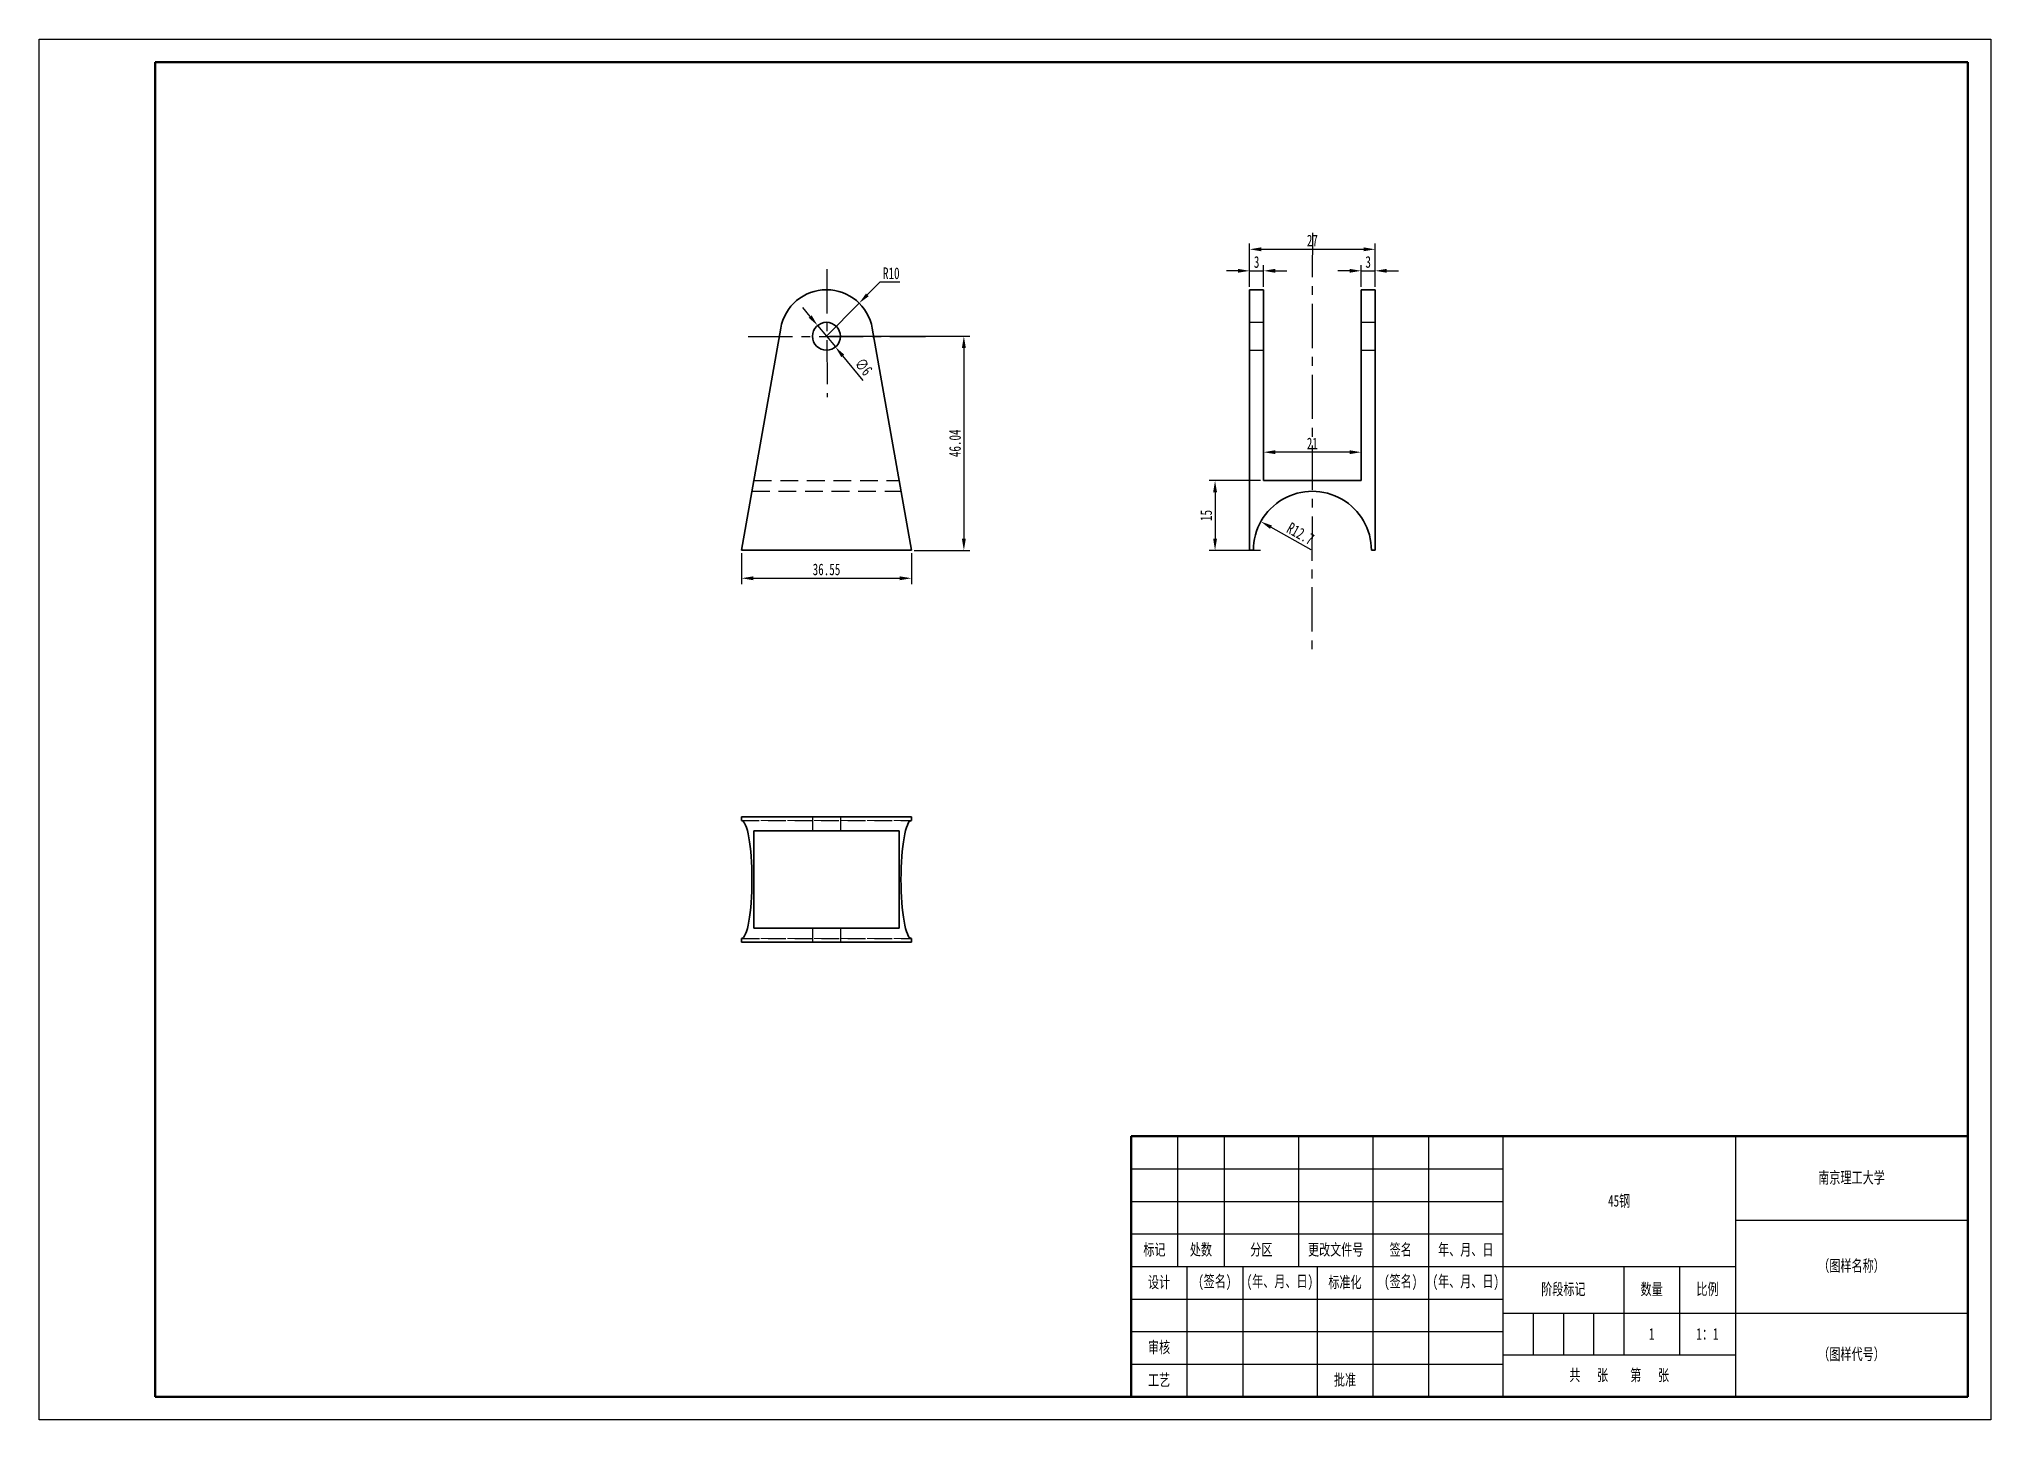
# Model space of a CAD drawing. Header units: millimetres. Extents: x 1050 to 2021, y 766 to 1186.
# Drawn here: x 1050 to 1470, y 765.6 to 1062.6 of the extents above; entities that cross this region are included whole.
import ezdxf

# ---------------------------------------------------------------- set-up
doc = ezdxf.new("R2010")
doc.units = ezdxf.units.MM
doc.header["$LTSCALE"] = 0.3
doc.linetypes.add('CENTER', pattern=[50.8, 31.75, -6.35, 6.35, -6.35])
doc.linetypes.add('DASHED', pattern=[19.05, 12.7, -6.35])
for name, color, linetype, lineweight in [('尺寸线', 3, 'Continuous', 25), ('粗实线', 7, 'Continuous', 50), ('细实线', 7, 'Continuous', 25), ('细文本', 7, 'Continuous', 25), ('细点画线', 1, 'CENTER', 25), ('虚线', 2, 'DASHED', 25)]:
    doc.layers.add(name, color=color, linetype=linetype, lineweight=lineweight)
doc.styles.add('NUT Standard', font='simfang.ttf', dxfattribs={"width": 0.7, "height": 2.5})
doc.dimstyles.new('NUT Standard', dxfattribs={"dimtxt": 2.5, "dimasz": 2.5, "dimexe": 1.25, "dimexo": 0.625, "dimtad": 1, "dimtoh": 1, "dimdsep": 46, "dimtxsty": 'NUT Standard', "dimcen": 2.5, "dimadec": 0, "dimazin": 0, "dimtfac": 1, "dimtmove": 0, "dimatfit": 3, "dimfxl": 1, "dimarcsym": 0})

msp = doc.modelspace()

# ---------------------------------------------------------------- texts
at = {"layer": '粗实线', "char_height": 2.5, "attachment_point": 5, "style": 'NUT Standard'}
for s, insert in [('\\pxqc;{\\fFangSong|b0|i0|c134|p49;1}', (1397.042, 784.119)), ('\\pxqc;{\\fFangSong|b0|i0|c134|p49;1：1}', (1409.042, 784.119))]:
    msp.add_mtext_dynamic_manual_height_columns(s, width=12, gutter_width=12.5, heights=[0], dxfattribs=dict(at, insert=insert))
at = {"layer": '细文本', "char_height": 2.5, "attachment_point": 5, "style": 'NUT Standard'}
for s, insert, width in [('{\\fFangSong|b0|i0|c134|p49;南京理工大学}', (1440.042, 817.619), 50), ('45钢', (1390.042, 812.619), 50), ('标记', (1290.042, 802.119), 10), ('处数', (1300.042, 802.119), 10), ('分区', (1313.042, 802.119), 16), ('更改文件号', (1329.042, 802.119), 16), ('签名', (1343.042, 802.119), 12), ('年、月、日', (1357.042, 802.119), 16), ('（图样名称）', (1440.042, 798.619), 50), ('设计', (1291.042, 795.119), 12), ('(签名)', (1303.042, 795.119), 12), ('(年、月、日)', (1317.042, 795.119), 16), ('标准化', (1331.042, 795.119), 12), ('(签名)', (1343.042, 795.119), 12), ('(年、月、日)', (1357.042, 795.119), 16), ('阶段标记', (1378.042, 793.619), 26), ('数量', (1397.042, 793.619), 12), ('比例', (1409.042, 793.619), 12), ('审核', (1291.042, 781.119), 12), ('（图样代号）', (1440.042, 779.619), 50), ('工艺', (1291.042, 774.119), 12), ('批准', (1331.042, 774.119), 12), ('共   张    第   张', (1390.042, 775.119), 50)]:
    msp.add_mtext(s, dxfattribs=dict(at, insert=insert, width=width))

# ---------------------------------------------------------------- blocks, each defined once
blk = doc.blocks.new('*D5')
at = {"layer": 'Defpoints', "color": 0, "transparency": 16777216}
for p in [(1217.57, 1001.01), (1221.39, 996.39)]:
    blk.add_point(p, dxfattribs=at)
at = {"layer": '尺寸线', "color": 0, "lineweight": -2, "transparency": 16777216}
for p, q in [((1215.97, 1002.93), (1214.38, 1004.86)), ((1217.57, 1001.01), (1221.39, 996.39)), ((1227.34, 989.2), (1222.99, 994.46))]:
    blk.add_line(p, q, dxfattribs=at)
at = {"layer": '尺寸线', "color": 0, "transparency": 16777216}
for points in [[(1216.29, 1003.2), (1215.65, 1002.67), (1217.57, 1001.01)], [(1223.31, 994.73), (1222.67, 994.2), (1221.39, 996.39)]]:
    blk.add_solid(points, dxfattribs=at)
at = {"layer": '尺寸线', "color": 0, "transparency": 16777216, "insert": (1227.47, 992.12), "char_height": 2.5, "attachment_point": 5, "rotation": 309.6238, "style": 'NUT Standard'}
blk.add_mtext('∅6', dxfattribs=at)
blk = doc.blocks.new('*D6')
at = {"layer": 'Defpoints', "color": 0, "transparency": 16777216}
for p in [(1226.51, 1005.81), (1219.48, 998.7)]:
    blk.add_point(p, dxfattribs=at)
at = {"layer": '尺寸线', "color": 0, "lineweight": -2, "transparency": 16777216}
for p, q in [((1230.98, 1010.34), (1228.26, 1007.59)), ((1235.24, 1010.34), (1230.98, 1010.34)), ((1219.48, 998.7), (1226.51, 1005.81))]:
    blk.add_line(p, q, dxfattribs=at)
at = {"layer": '尺寸线', "color": 0, "transparency": 16777216}
blk.add_solid([(1227.97, 1007.88), (1228.56, 1007.3), (1226.51, 1005.81)], dxfattribs=at)
at = {"layer": '尺寸线', "color": 0, "transparency": 16777216, "insert": (1233.42, 1012.23), "char_height": 2.5, "attachment_point": 5, "style": 'NUT Standard'}
blk.add_mtext('R10', dxfattribs=at)
blk = doc.blocks.new('*D7')
at = {"layer": 'Defpoints', "color": 0, "transparency": 16777216}
for p in [(1201.21, 952.65), (1237.75, 952.65), (1237.75, 946.65)]:
    blk.add_point(p, dxfattribs=at)
at = {"layer": '尺寸线', "color": 0, "lineweight": -2, "transparency": 16777216}
for p, q in [((1201.21, 952.03), (1201.21, 945.4)), ((1237.75, 952.03), (1237.75, 945.4)), ((1203.71, 946.65), (1235.25, 946.65))]:
    blk.add_line(p, q, dxfattribs=at)
at = {"layer": '尺寸线', "color": 0, "transparency": 16777216}
for points in [[(1203.71, 947.06), (1203.71, 946.23), (1201.21, 946.65)], [(1235.25, 947.06), (1235.25, 946.23), (1237.75, 946.65)]]:
    blk.add_solid(points, dxfattribs=at)
at = {"layer": '尺寸线', "color": 0, "transparency": 16777216, "insert": (1219.48, 948.54), "char_height": 2.5, "attachment_point": 5, "style": 'NUT Standard'}
blk.add_mtext('36.55', dxfattribs=at)
blk = doc.blocks.new('*D10')
at = {"layer": 'Defpoints', "color": 0, "transparency": 16777216}
for p in [(1313.53, 973.76), (1313.53, 967.65), (1334.53, 967.65)]:
    blk.add_point(p, dxfattribs=at)
at = {"layer": '尺寸线', "color": 0, "lineweight": -2, "transparency": 16777216}
for p, q in [((1313.53, 968.28), (1313.53, 975.01)), ((1334.53, 968.28), (1334.53, 975.01)), ((1332.03, 973.76), (1316.03, 973.76))]:
    blk.add_line(p, q, dxfattribs=at)
at = {"layer": '尺寸线', "color": 0, "transparency": 16777216}
for points in [[(1316.03, 974.18), (1316.03, 973.35), (1313.53, 973.76)], [(1332.03, 974.18), (1332.03, 973.35), (1334.53, 973.76)]]:
    blk.add_solid(points, dxfattribs=at)
at = {"layer": '尺寸线', "color": 0, "transparency": 16777216, "insert": (1324.03, 975.64), "char_height": 2.5, "attachment_point": 5, "style": 'NUT Standard'}
blk.add_mtext('21', dxfattribs=at)
blk = doc.blocks.new('*D11')
at = {"layer": 'Defpoints', "color": 0, "transparency": 16777216}
for p in [(1312.94, 958.84), (1324.03, 952.65)]:
    blk.add_point(p, dxfattribs=at)
at = {"layer": '尺寸线', "color": 0, "lineweight": -2, "transparency": 16777216}
blk.add_line((1323.78, 952.79), (1315.12, 957.62), dxfattribs=at)
at = {"layer": '尺寸线', "color": 0, "transparency": 16777216}
blk.add_solid([(1315.32, 957.99), (1314.92, 957.26), (1312.94, 958.84)], dxfattribs=at)
at = {"layer": '尺寸线', "color": 0, "transparency": 16777216, "insert": (1321.47, 956.25), "char_height": 2.5, "attachment_point": 5, "rotation": 330.85, "style": 'NUT Standard'}
blk.add_mtext('R12.7', dxfattribs=at)
blk = doc.blocks.new('*D12')
at = {"layer": 'Defpoints', "color": 0, "transparency": 16777216}
for p in [(1313.53, 1012.77), (1310.53, 1008.7), (1313.53, 1008.7)]:
    blk.add_point(p, dxfattribs=at)
at = {"layer": '尺寸线', "color": 0, "lineweight": -2, "transparency": 16777216}
for p, q in [((1308.03, 1012.77), (1305.53, 1012.77)), ((1310.53, 1009.32), (1310.53, 1014.02)), ((1310.53, 1012.77), (1313.53, 1012.77)), ((1313.53, 1009.32), (1313.53, 1014.02)), ((1316.03, 1012.77), (1318.53, 1012.77))]:
    blk.add_line(p, q, dxfattribs=at)
at = {"layer": '尺寸线', "color": 0, "transparency": 16777216}
for points in [[(1308.03, 1013.19), (1308.03, 1012.36), (1310.53, 1012.77)], [(1316.03, 1013.19), (1316.03, 1012.36), (1313.53, 1012.77)]]:
    blk.add_solid(points, dxfattribs=at)
at = {"layer": '尺寸线', "color": 0, "transparency": 16777216, "insert": (1312.03, 1014.66), "char_height": 2.5, "attachment_point": 5, "style": 'NUT Standard'}
blk.add_mtext('3', dxfattribs=at)
blk = doc.blocks.new('*D18')
at = {"layer": 'Defpoints', "color": 0, "transparency": 16777216}
for p in [(1219.48, 998.7), (1237.75, 952.65), (1249.04, 952.65)]:
    blk.add_point(p, dxfattribs=at)
at = {"layer": '尺寸线', "color": 0, "lineweight": -2, "transparency": 16777216}
for p, q in [((1220.1, 998.7), (1250.29, 998.7)), ((1249.04, 996.2), (1249.04, 955.15)), ((1238.38, 952.65), (1250.29, 952.65))]:
    blk.add_line(p, q, dxfattribs=at)
at = {"layer": '尺寸线', "color": 0, "transparency": 16777216}
for points in [[(1248.62, 996.2), (1249.46, 996.2), (1249.04, 998.7)], [(1248.62, 955.15), (1249.46, 955.15), (1249.04, 952.65)]]:
    blk.add_solid(points, dxfattribs=at)
at = {"layer": '尺寸线', "color": 0, "transparency": 16777216, "insert": (1247.14, 975.68), "char_height": 2.5, "attachment_point": 5, "rotation": 90, "style": 'NUT Standard'}
blk.add_mtext('46.04', dxfattribs=at)
blk = doc.blocks.new('*D19')
at = {"layer": 'Defpoints', "color": 0, "transparency": 16777216}
for p in [(1313.53, 967.65), (1303.09, 952.65), (1313.53, 952.65)]:
    blk.add_point(p, dxfattribs=at)
at = {"layer": '尺寸线', "color": 0, "lineweight": -2, "transparency": 16777216}
for p, q in [((1312.9, 967.65), (1301.84, 967.65)), ((1303.09, 965.15), (1303.09, 955.15)), ((1312.9, 952.65), (1301.84, 952.65))]:
    blk.add_line(p, q, dxfattribs=at)
at = {"layer": '尺寸线', "color": 0, "transparency": 16777216}
for points in [[(1302.68, 965.15), (1303.51, 965.15), (1303.09, 967.65)], [(1302.68, 955.15), (1303.51, 955.15), (1303.09, 952.65)]]:
    blk.add_solid(points, dxfattribs=at)
at = {"layer": '尺寸线', "color": 0, "transparency": 16777216, "insert": (1301.2, 960.15), "char_height": 2.5, "attachment_point": 5, "rotation": 90, "style": 'NUT Standard'}
blk.add_mtext('15', dxfattribs=at)
blk = doc.blocks.new('*D20')
at = {"layer": 'Defpoints', "color": 0, "transparency": 16777216}
for p in [(1337.53, 1012.77), (1334.53, 1008.7), (1337.53, 1008.7)]:
    blk.add_point(p, dxfattribs=at)
at = {"layer": '尺寸线', "color": 0, "lineweight": -2, "transparency": 16777216}
for p, q in [((1332.03, 1012.77), (1329.53, 1012.77)), ((1334.53, 1009.32), (1334.53, 1014.02)), ((1334.53, 1012.77), (1337.53, 1012.77)), ((1337.53, 1009.32), (1337.53, 1014.02)), ((1340.03, 1012.77), (1342.53, 1012.77))]:
    blk.add_line(p, q, dxfattribs=at)
at = {"layer": '尺寸线', "color": 0, "transparency": 16777216}
for points in [[(1332.03, 1013.19), (1332.03, 1012.36), (1334.53, 1012.77)], [(1340.03, 1013.19), (1340.03, 1012.36), (1337.53, 1012.77)]]:
    blk.add_solid(points, dxfattribs=at)
at = {"layer": '尺寸线', "color": 0, "transparency": 16777216, "insert": (1336.03, 1014.66), "char_height": 2.5, "attachment_point": 5, "style": 'NUT Standard'}
blk.add_mtext('3', dxfattribs=at)
blk = doc.blocks.new('*D21')
at = {"layer": 'Defpoints', "color": 0, "transparency": 16777216}
for p in [(1337.53, 1017.4), (1310.53, 1008.7), (1337.53, 1008.7)]:
    blk.add_point(p, dxfattribs=at)
at = {"layer": '尺寸线', "color": 0, "lineweight": -2, "transparency": 16777216}
for p, q in [((1310.53, 1009.32), (1310.53, 1018.65)), ((1313.03, 1017.4), (1335.03, 1017.4)), ((1337.53, 1009.32), (1337.53, 1018.65))]:
    blk.add_line(p, q, dxfattribs=at)
at = {"layer": '尺寸线', "color": 0, "transparency": 16777216}
for points in [[(1313.03, 1017.82), (1313.03, 1016.98), (1310.53, 1017.4)], [(1335.03, 1017.82), (1335.03, 1016.98), (1337.53, 1017.4)]]:
    blk.add_solid(points, dxfattribs=at)
at = {"layer": '尺寸线', "color": 0, "transparency": 16777216, "insert": (1324.03, 1019.29), "char_height": 2.5, "attachment_point": 5, "style": 'NUT Standard'}
blk.add_mtext('27', dxfattribs=at)

# ---------------------------------------------------------------- dimensions: what is measured, and where the dimension line sits
at = {"layer": '尺寸线'}
for base, p1, p2, picture, middle in [((1337.527, 1017.402), (1310.527, 1008.697), (1337.527, 1008.697), '*D21', (1324.027, 1019.291)), ((1313.527, 1012.772), (1310.527, 1008.697), (1313.527, 1008.697), '*D12', (1312.027, 1014.662)), ((1337.527, 1012.772), (1334.527, 1008.697), (1337.527, 1008.697), '*D20', (1336.027, 1014.662)), ((1313.527, 973.764), (1334.527, 967.654), (1313.527, 967.654), '*D10', (1324.027, 975.639)), ((1237.7514, 946.6477), (1201.2055, 952.6539), (1237.7514, 952.6539), '*D7', (1219.4785, 948.5441))]:
    dim = msp.add_linear_dim(base=base, p1=p1, p2=p2, dimstyle='NUT Standard', dxfattribs=at)
    dim.commit()
    dim.dimension.update_dxf_attribs({"geometry": picture, "text_midpoint": middle})
for center, mpoint, picture, middle in [((1219.478, 998.697), (1226.508, 1005.81), '*D6', (1233.421, 1010.337)), ((1324.027, 952.654), (1312.935, 958.84), '*D11', (1320.542, 954.597))]:
    dim = msp.add_radius_dim(center=center, mpoint=mpoint, dimstyle='NUT Standard', dxfattribs=at)
    dim.commit()
    dim.dimension.update_dxf_attribs({"geometry": picture, "text_midpoint": middle, "dimtype": 164})
dim = msp.add_diameter_dim_2p(p1=(1217.565, 1001.008), p2=(1221.392, 996.387), dimstyle='NUT Standard', dxfattribs=at)
dim.commit()
dim.dimension.update_dxf_attribs({"geometry": '*D5', "text_midpoint": (1227.471, 992.118)})
for base, p1, p2, picture, middle in [((1249.039, 952.654), (1219.478, 998.697), (1237.751, 952.654), '*D18', (1247.142, 975.676)), ((1303.092, 952.654), (1313.527, 967.654), (1313.527, 952.654), '*D19', (1301.203, 960.154))]:
    dim = msp.add_linear_dim(base=base, p1=p1, p2=p2, angle=90, dimstyle='NUT Standard', dxfattribs=at)
    dim.commit()
    dim.dimension.update_dxf_attribs({"geometry": picture, "text_midpoint": middle})

# ---------------------------------------------------------------- linework, layer by layer
for p, q in [((1050.042, 1062.619), (1470.042, 1062.619)), ((1050.042, 765.619), (1050.042, 1062.619)), ((1470.042, 1062.619), (1470.042, 765.619)), ((1470.042, 765.619), (1050.042, 765.619))]:
    msp.add_line(p, q)
at = {"color": 7, "lineweight": 35}
for p, q in [((1310.527, 1000.434), (1310.527, 1008.697)), ((1310.527, 1008.697), (1313.527, 1008.697)), ((1313.527, 1000.434), (1313.527, 1008.697)), ((1334.527, 1000.434), (1334.527, 1008.697)), ((1334.527, 1008.697), (1337.527, 1008.697)), ((1337.527, 1000.434), (1337.527, 1008.697)), ((1201.206, 952.654), (1209.63, 1000.434)), ((1237.751, 952.654), (1229.327, 1000.434)), ((1310.527, 952.654), (1310.527, 1000.434)), ((1313.527, 1000.434), (1313.527, 967.654)), ((1334.527, 1000.434), (1334.527, 967.654)), ((1337.527, 952.654), (1337.527, 1000.434)), ((1334.527, 967.654), (1313.527, 967.654)), ((1237.751, 952.654), (1201.206, 952.654)), ((1310.527, 952.654), (1311.327, 952.654)), ((1336.727, 952.654), (1337.527, 952.654)), ((1201.206, 895.354), (1209.63, 895.354)), ((1201.206, 895.354), (1201.206, 894.553)), ((1209.63, 895.354), (1229.327, 895.354)), ((1237.751, 895.354), (1229.327, 895.354)), ((1237.751, 895.354), (1237.751, 894.553)), ((1209.63, 892.354), (1203.85, 892.354)), ((1203.85, 871.354), (1203.85, 892.354)), ((1209.63, 892.354), (1229.327, 892.354)), ((1235.107, 892.354), (1229.327, 892.354)), ((1235.107, 871.354), (1235.107, 892.354)), ((1209.63, 871.354), (1203.85, 871.354)), ((1209.63, 871.354), (1229.327, 871.354)), ((1235.107, 871.354), (1229.327, 871.354)), ((1201.206, 869.154), (1201.206, 868.354)), ((1201.206, 868.354), (1209.63, 868.354)), ((1209.63, 868.354), (1229.327, 868.354)), ((1237.751, 868.354), (1229.327, 868.354)), ((1237.751, 869.154), (1237.751, 868.354))]:
    msp.add_line(p, q, dxfattribs=at)
at = {"color": 7, "linetype": 'DASHED', "lineweight": 13, "ltscale": 0.075}
for p, q in [((1310.527, 1001.697), (1313.527, 1001.697)), ((1334.527, 1001.697), (1337.527, 1001.697)), ((1310.527, 995.697), (1313.527, 995.697)), ((1334.527, 995.697), (1337.527, 995.697)), ((1216.478, 895.354), (1216.478, 892.354)), ((1222.478, 895.354), (1222.478, 892.354)), ((1216.478, 871.354), (1216.478, 868.354)), ((1222.478, 871.354), (1222.478, 868.354))]:
    msp.add_line(p, q, dxfattribs=at)
at = {"color": 7, "linetype": 'DASHED', "lineweight": 13}
for p, q in [((1203.85, 967.654), (1235.107, 967.654)), ((1203.445, 965.354), (1235.512, 965.354)), ((1237.751, 894.553), (1201.206, 894.553)), ((1237.751, 869.154), (1201.206, 869.154))]:
    msp.add_line(p, q, dxfattribs=at)
at = {"color": 7, "lineweight": 35}
msp.add_circle((1219.478, 998.697), 3, dxfattribs=at)
for centre, radius, start, end in [((1219.478, 998.697), 10, 10, 169.99999), ((1324.027, 952.654), 12.7, 0, 180.00001)]:
    msp.add_arc(centre, radius, start, end, dxfattribs=at)
for centre, ratio, start_param, end_param in [((1201.205, 881.853), 0.1763268, 0.0000026, 3.141562), ((1237.751, 881.854), 0.1763273, 3.1415956, 6.283155)]:
    msp.add_ellipse(centre, major_axis=(0, -12.7), ratio=ratio, start_param=start_param, end_param=end_param, dxfattribs=at)
at = {"layer": '粗实线'}
for p, q in [((1075.042, 770.619), (1075.042, 1057.619)), ((1075.042, 1057.619), (1465.042, 1057.619)), ((1465.042, 1057.619), (1465.042, 770.619)), ((1285.042, 826.619), (1465.042, 826.619)), ((1285.042, 770.619), (1285.042, 826.619)), ((1465.042, 770.619), (1075.042, 770.619)), ((1285.042, 770.619), (1465.042, 770.619))]:
    msp.add_line(p, q, dxfattribs=at)
at = {"layer": '细实线'}
for p, q in [((1295.042, 826.619), (1295.042, 798.619)), ((1305.042, 826.619), (1305.042, 798.619)), ((1321.042, 826.619), (1321.042, 798.619)), ((1337.042, 826.619), (1337.042, 798.619)), ((1349.042, 826.619), (1349.042, 798.619)), ((1365.042, 826.619), (1365.042, 770.619)), ((1415.042, 826.619), (1415.042, 770.619)), ((1285.042, 819.619), (1365.042, 819.619)), ((1285.042, 812.619), (1365.042, 812.619)), ((1415.042, 808.619), (1465.042, 808.619)), ((1285.042, 805.619), (1365.042, 805.619)), ((1285.042, 798.619), (1415.042, 798.619)), ((1297.042, 798.619), (1297.042, 770.619)), ((1309.042, 798.619), (1309.042, 770.619)), ((1325.042, 798.619), (1325.042, 770.619)), ((1337.042, 798.619), (1337.042, 770.619)), ((1349.042, 798.619), (1349.042, 770.619)), ((1391.042, 798.619), (1391.042, 779.619)), ((1403.042, 798.619), (1403.042, 779.619)), ((1285.042, 791.619), (1365.042, 791.619)), ((1365.042, 788.619), (1465.042, 788.619)), ((1371.542, 788.619), (1371.542, 779.619)), ((1378.042, 788.619), (1378.042, 779.619)), ((1384.542, 788.619), (1384.542, 779.619)), ((1285.042, 784.619), (1365.042, 784.619)), ((1285.042, 777.619), (1365.042, 777.619)), ((1365.042, 779.619), (1415.042, 779.619))]:
    msp.add_line(p, q, dxfattribs=at)
at = {"layer": '细点画线'}
for p, q in [((1324.027, 1020.907), (1323.923, 930.062)), ((1219.52, 1013.125), (1219.606, 985.62)), ((1202.64, 998.654), (1240.727, 998.602))]:
    msp.add_line(p, q, dxfattribs=at)
at = {"layer": '虚线'}
for p, q in [((1310.527, 1001.697), (1313.527, 1001.697)), ((1334.527, 1001.697), (1337.527, 1001.697)), ((1310.527, 995.697), (1313.527, 995.697)), ((1334.527, 995.697), (1337.527, 995.697)), ((1203.85, 967.654), (1235.107, 967.654)), ((1203.445, 965.354), (1235.512, 965.354)), ((1216.478, 895.354), (1216.478, 892.354)), ((1222.478, 895.354), (1222.478, 892.354)), ((1201.206, 894.554), (1237.751, 894.554)), ((1216.478, 871.354), (1216.478, 868.354)), ((1222.478, 871.354), (1222.478, 868.354)), ((1201.227, 869.154), (1237.751, 869.154))]:
    msp.add_line(p, q, dxfattribs=at)

msp.set_redraw_order([(e.dxf.handle, doc.entitydb.next_handle()) for e in msp.query("TEXT MTEXT ATTDEF DIMENSION ARC_DIMENSION")])  # texts and dimensions are drawn at this point

doc.saveas('drawing.dxf')
